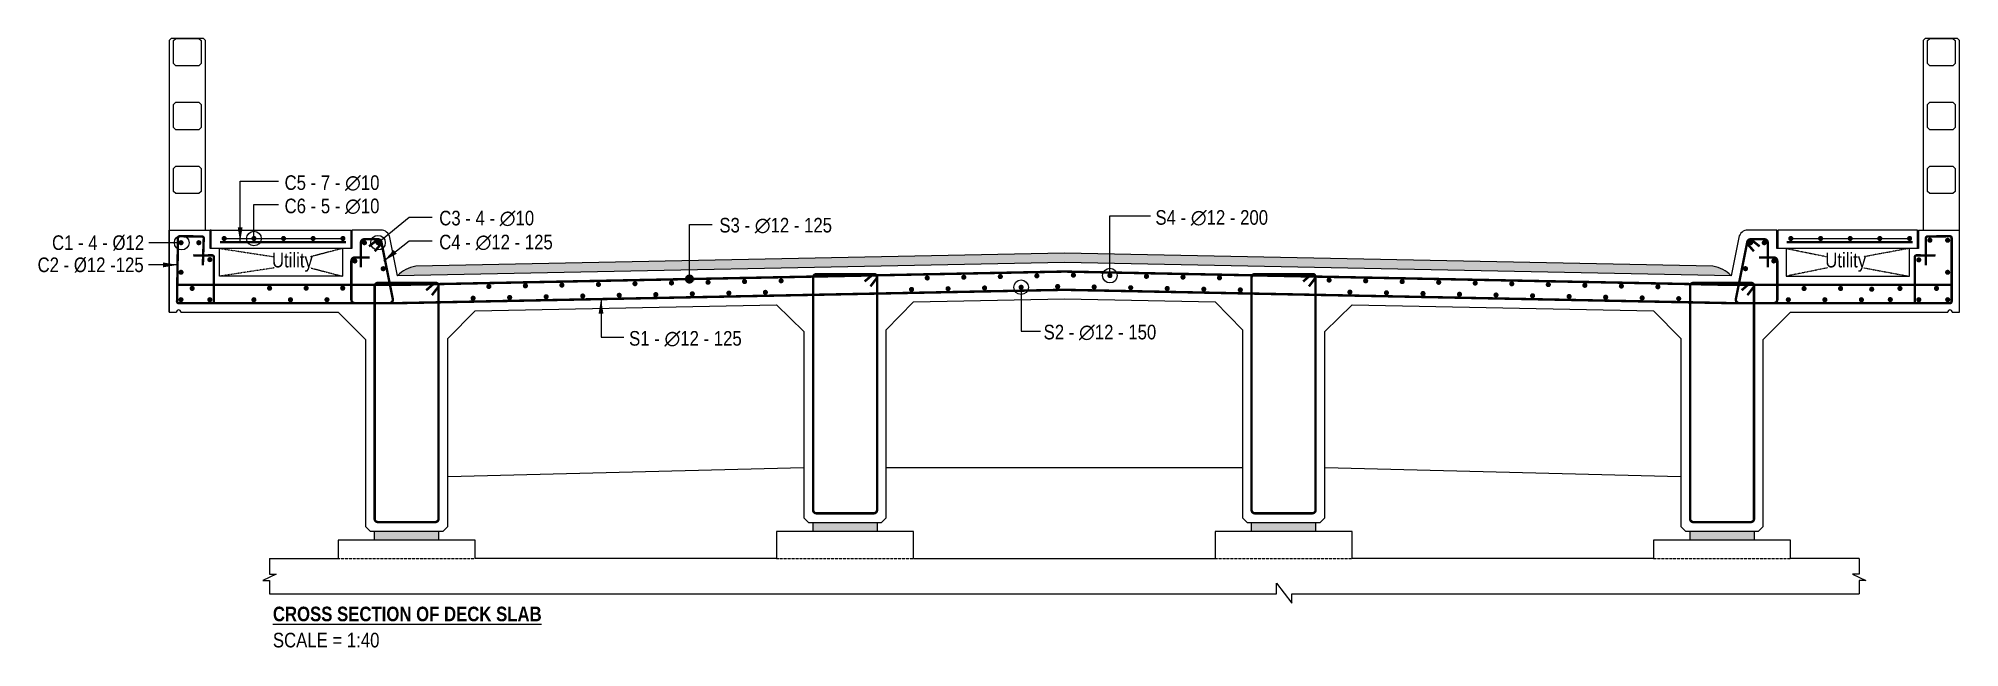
# Model space of a CAD drawing. Header units: millimetres. Extents: x 95937 to 362296, y -118999 to 39765.
# Drawn here: x 95937 to 106453, y 18528 to 21865 of the extents above; entities that cross this region are included whole.
import ezdxf

# ---------------------------------------------------------------- set-up
doc = ezdxf.new("R2010")
doc.units = ezdxf.units.MM
doc.header["$LTSCALE"] = 0.2
doc.linetypes.add('DASHED2', pattern=[0.375, 0.25, -0.125])
doc.linetypes.add('HIDDEN', pattern=[9.525, 6.35, -3.175])
for name, color, linetype in [('Bearing  peat', 241, 'Continuous'), ('Deck', 21, 'Continuous'), ('Deck Slab', 200, 'Continuous'), ('Girder Line', 200, 'Continuous'), ('Hatching', 35, 'Continuous')]:
    doc.layers.add(name, color=color, linetype=linetype)
for name, color, linetype, lineweight in [('Ber', 12, 'Continuous', 35), ('Ber Dot', 12, 'Continuous', 30), ('Concrete', 4, 'Continuous', 20), ('Dim Arrow', 150, 'Continuous', 9), ('Dim Arrow @ 40', 150, 'Continuous', 9), ('duct', 151, 'Continuous', 13), ('hatch', 35, 'Continuous', 0), ('Railing', 6, 'Continuous', 13), ('Section Marks', 7, 'Continuous', 15), ('Structue', 7, 'Continuous', 25), ('Text_Normal @ 40', 7, 'Continuous', 25), ('Text_Title @ 40', 1, 'Continuous', 20)]:
    doc.layers.add(name, color=color, linetype=linetype, lineweight=lineweight)
doc.layers.add('Defpoints @ 40', color=7, linetype='Continuous', plot=False)
doc.styles.get("Standard").update_dxf_attribs({"font": 'arial.ttf'})
doc.styles.add('SWIS_B_T', font='swisscb.ttf', dxfattribs={"height": 2.5})
doc.styles.add('SWIS_R_N', font='swissc.ttf', dxfattribs={"height": 2})
doc.dimstyles.new('Closed_Arrow', dxfattribs={"dimtxt": 2, "dimasz": 2, "dimexe": 1.25, "dimexo": 0.75, "dimgap": 0.75, "dimtad": 2, "dimdec": 0, "dimzin": 0, "dimdsep": 46, "dimtxsty": 'SWIS_R_N', "dimblk": 'DOT', "dimcen": 0.5, "dimadec": 0, "dimazin": 0, "dimtfac": 1, "dimtdec": 0, "dimtofl": 0, "dimtmove": 0, "dimatfit": 3, "dimfxl": 1.25, "dimfxlon": 1, "dimtolj": 1, "dimtzin": 0, "dimarcsym": 0})
doc.dimstyles.new('Dot_Blanck', dxfattribs={"dimtxt": 2, "dimasz": 2, "dimexe": 1.25, "dimexo": 0.75, "dimgap": 0.75, "dimtad": 2, "dimdec": 0, "dimzin": 0, "dimdsep": 46, "dimtxsty": 'SWIS_R_N', "dimblk": 'DOT', "dimcen": 0.5, "dimadec": 0, "dimazin": 0, "dimtfac": 1, "dimtdec": 0, "dimtofl": 0, "dimtmove": 0, "dimatfit": 3, "dimldrblk": 'DOTBLANK', "dimfxl": 1.25, "dimfxlon": 1, "dimtolj": 1, "dimtzin": 0, "dimarcsym": 0})
doc.dimstyles.new('ISO-25', dxfattribs={"dimtxt": 75, "dimasz": 45, "dimexe": 125, "dimexo": 75.625, "dimgap": 60, "dimtad": 1, "dimdec": 0, "dimtxsty": 'Standard', "dimblk": 'DOT', "dimcen": 52.5, "dimclrd": 256, "dimclre": 256, "dimclrt": 256, "dimadec": 0, "dimazin": 0, "dimtfac": 1, "dimtdec": 0, "dimtix": 1, "dimtmove": 0, "dimatfit": 3, "dimldrblk": 'DOT', "dimfxl": 1, "dimlwd": -1, "dimarcsym": 0})

msp = doc.modelspace()

# ---------------------------------------------------------------- texts
at = {"layer": 'Defpoints @ 40', "style": 'SWIS_R_N'}
msp.add_text('SCALE = 1:40', height=80, dxfattribs=at).set_placement((97220.7, 18529.5))
at = {"layer": 'Text_Normal @ 40', "ltscale": 20, "insert": (97284.7, 21115), "char_height": 80, "width": 931.353, "attachment_point": 1, "style": 'SWIS_R_N'}
msp.add_mtext('C5 - 7 - ∅10 ', dxfattribs=at)
at = {"layer": 'Text_Normal @ 40', "ltscale": 20, "char_height": 80, "attachment_point": 1, "style": 'SWIS_R_N'}
for s, insert in [('C6 - 5 - ∅10', (97284.7, 20987.3)), ('S4 - ∅12 - 200', (102051.2, 20924.3)), ('C3 - 4 - ∅10', (98131.2, 20920.9)), ('S3 - ∅12 - 125', (99664.6, 20881.9)), ('\\pi-499.8961;C1 - 4 - Ø12 ', (96511.7, 20786.2)), ('C4 - ∅12 - 125', (98131.2, 20789.6)), ('\\pi-578.90909;C2 - Ø12 -125                  ', (96511.7, 20664.9)), ('S2 - ∅12 - 150', (101439.2, 20296.5)), ('S1 - ∅12 - 125', (99170.4, 20262.1))]:
    msp.add_mtext(s, dxfattribs=dict(at, insert=insert))
at = {"layer": 'Text_Normal @ 40', "char_height": 80, "attachment_point": 5, "style": 'SWIS_R_N'}
for insert in [(97327.6, 20638.5), (105829.4, 20638.5)]:
    msp.add_mtext('Utility', dxfattribs=dict(at, insert=insert))
at = {"layer": 'Text_Title @ 40', "style": 'SWIS_B_T'}
msp.add_text('%%UCROSS SECTION OF DECK SLAB', height=80, dxfattribs=at).set_placement((97220.7, 18672.6))

# ---------------------------------------------------------------- blocks, each defined once
blk = doc.blocks.new('_Dot')
at = {"color": 0, "linetype": 'ByBlock', "lineweight": -2}
blk.add_line((-0.5, 0), (-1, 0), dxfattribs=at)
at = {"color": 0, "linetype": 'ByBlock', "const_width": 0.5}
blk.add_lwpolyline([(-0.25, 0, 1), (0.25, 0, 1)], format="xyb", close=True, dxfattribs=at)
blk = doc.blocks.new('_DotBlank')
at = {"color": 0, "linetype": 'ByBlock', "lineweight": -2}
blk.add_line((-0.5, 0), (-1, 0), dxfattribs=at)
blk.add_circle((0, 0), 0.5, dxfattribs=at)
blk = doc.blocks.new('*U110')
at = {"layer": 'Ber Dot', "ltscale": 20, "const_width": 14}
blk.add_lwpolyline([(-7, 0, 1), (7, 0, 1)], format="xyb", close=True, dxfattribs=at)
blk = doc.blocks.new('*U111')
at = {"layer": 'Railing', "color": 0, "linetype": 'ByBlock', "lineweight": -2, "transparency": 16777216}
for p in [(96954, 20769), (97117, 20769), (97279, 20769), (97441, 20769), (97604, 20769)]:
    blk.add_blockref('*U110', p, dxfattribs=at)
blk = doc.blocks.new('*U112')
at = {"layer": 'Ber Dot', "ltscale": 20, "const_width": 14}
blk.add_lwpolyline([(-7, 0, 1), (7, 0, 1)], format="xyb", close=True, dxfattribs=at)
blk = doc.blocks.new('*U108')
at = {"layer": 'Railing', "color": 0, "linetype": 'ByBlock', "lineweight": -2, "transparency": 16777216}
for p in [(105529, 20769), (105692, 20769), (105854, 20769), (106016, 20769), (106179, 20769)]:
    blk.add_blockref('*U112', p, dxfattribs=at)

# ---------------------------------------------------------------- hatches: boundary and pattern name
at = {"layer": 'hatch'}
h = msp.add_hatch(dxfattribs=at)
h.set_pattern_fill('AR-CONC', color=256, scale=0.5, style=0)
h.set_pattern_definition([(50, (90965.605, 8632.714), (91.09233, -7.96954), [9.525, -104.775]), (355, (90965.6, 8632.71), (-17.6217, 95.5284), [7.62, -83.8203]), (100.45144, (90973.2, 8632.05), (73.47062, 87.55888), [8.095, -89.0451]), (46.1842, (90965.6, 8658.11), (135.5395, -21.02116), [14.2875, -157.1625]), (96.63556, (90976.9, 8656.36), (118.7021, 123.7131), [12.1425, -133.5678]), (351.18415, (90965.6, 8658.11), (118.7021, 123.7131), [11.43, -125.7299]), (21, (90978.305, 8651.764), (75.8072, -51.1326), [9.525, -104.775]), (326, (90978.3, 8651.76), (30.901, 92.094), [7.62, -83.82]), (71.45144, (90984.62, 8647.5), (106.7082, 40.9614), [8.095, -89.04497]), (37.5, (90965.605, 8632.714), (1.5443, 42.27752), [0, -82.804, 0, -85.09, 0, -84.1375]), (7.5, (90965.605, 8632.714), (33.40983, 50.09029), [0, -48.514, 0, -80.899, 0, -32.0675]), (327.5, (90937.284, 8632.714), (67.7953, -2.86437), [0, -31.75, 0, -99.06, 0, -131.445]), (317.5, (90924.584, 8632.714), (74.0646, 12.71325), [0, -41.275, 0, -65.786, 0, -93.345])])
h.paths.add_polyline_path([(101552.6, 20687.9), (98002.6, 20616.9, 0.1580246), (97902.6, 20564.9), (97902.6, 20564.9), (101552.6, 20637.9), (105202.6, 20564.9, 0.1580687), (105102.6, 20616.9)])
at = {"layer": 'Hatching', "linetype": 'Continuous', "ltscale": 0.1}
for points in [[(97777.6, 19165.9), (98127.6, 19165.9), (98127.6, 19115.9), (97777.6, 19115.9)], [(100177.6, 19213.9), (100527.6, 19213.9), (100527.6, 19163.9), (100177.6, 19163.9)], [(102577.6, 19213.9), (102927.6, 19213.9), (102927.6, 19163.9), (102577.6, 19163.9)], [(104977.6, 19165.9), (105327.6, 19165.9), (105327.6, 19115.9), (104977.6, 19115.9)]]:
    msp.add_hatch(color=256, dxfattribs=at).paths.add_polyline_path(points)

# ---------------------------------------------------------------- linework, layer by layer
at = {"layer": 'Bearing  peat', "linetype": 'Continuous'}
for points in [[(97777.6, 19165.9), (98127.6, 19165.9), (98127.6, 19115.9), (97777.6, 19115.9)], [(100177.6, 19213.9), (100527.6, 19213.9), (100527.6, 19163.9), (100177.6, 19163.9)], [(102577.6, 19213.9), (102927.6, 19213.9), (102927.6, 19163.9), (102577.6, 19163.9)], [(104977.6, 19165.9), (105327.6, 19165.9), (105327.6, 19115.9), (104977.6, 19115.9)]]:
    msp.add_lwpolyline(points, close=True, dxfattribs=at)
for points in [[(100727.6, 19015.9), (100727.6, 19163.9), (99977.6, 19163.9), (99977.6, 19015.9)], [(103127.6, 19015.9), (103127.6, 19163.9), (102377.6, 19163.9), (102377.6, 19015.9)], [(98327.6, 19015.9), (98327.6, 19115.9), (97577.6, 19115.9), (97577.6, 19015.9)], [(105527.6, 19015.9), (105527.6, 19115.9), (104777.6, 19115.9), (104777.6, 19015.9)], [(97202.7, 19015.9), (97577.6, 19015.9)]]:
    msp.add_lwpolyline(points, dxfattribs=at)
at = {"layer": 'Ber', "ltscale": 20, "const_width": 13.3}
for points in [[(96837.3, 20622.4), (96842.3, 20770.1, 0.4106464), (96832.4, 20780.1), (96711.2, 20781.3, 0.4177897), (96701.1, 20771.3), (96696.1, 20424.9, 0.4142136), (96706.1, 20414.9), (96897.5, 20414.9), (96897.5, 20666.8, 0.4179112), (96887.4, 20676.8), (96784.4, 20675.4)], [(97750.5, 20664.9), (97669.5, 20664.9, 0.4142136), (97650.2, 20645.6), (97650.2, 20434.2, 0.4142136), (97669.5, 20414.9), (97858, 20414.9, 0.4732848), (97877, 20438), (97814.7, 20749.4, 0.3575108), (97795.8, 20764.9), (97721.9, 20764.9, 0.4142136), (97702.6, 20745.6), (97702.6, 20610.3)], [(105354.6, 20664.9), (105435.7, 20664.9, -0.4142136), (105455, 20645.6), (105455, 20434.2, -0.4142136), (105435.7, 20414.9), (105247.1, 20414.9, -0.4732848), (105228.2, 20438), (105290.5, 20749.4, -0.3575108), (105309.4, 20764.9), (105383.3, 20764.9, -0.4142136), (105402.6, 20745.6), (105402.6, 20610.3)], [(106267.9, 20622.4), (106267.9, 20770.1, -0.4106464), (106277.8, 20780.1), (106398.9, 20781.3, -0.4177897), (106409.1, 20771.3), (106409.1, 20424.9, -0.4142136), (106399.1, 20414.9), (106207.6, 20414.9), (106207.6, 20666.8, -0.4179112), (106217.8, 20676.8), (106320.8, 20675.4)], [(98059.7, 20485.6), (98103.3, 20522.9, -0.8573986), (98124.5, 20502.2), (98091.3, 20458.5)], [(100459.7, 20533.6), (100503.3, 20570.9, -0.8573986), (100524.5, 20550.2), (100491.3, 20506.5)], [(102859.7, 20533.6), (102903.3, 20570.9, -0.8573986), (102924.5, 20550.2), (102891.3, 20506.5)], [(105259.7, 20485.6), (105303.3, 20522.9, -0.8573986), (105324.5, 20502.2), (105291.3, 20458.5)]]:
    msp.add_lwpolyline(points, format="xyb", dxfattribs=at)
for points in [[(96931.7, 20749.2), (97621.1, 20749.2)], [(97747, 20725.8), (97794.7, 20764), (97804.4, 20762.9), (97809.4, 20759.3), (97813.3, 20753.7), (97813.9, 20749.8), (97814, 20744.7), (97814, 20740.3), (97778.3, 20698.7)], [(105358.2, 20725.8), (105310.4, 20764), (105300.8, 20762.9), (105295.8, 20759.3), (105291.9, 20753.7), (105291.2, 20749.8), (105291.1, 20744.7), (105291.1, 20740.3), (105326.9, 20698.7)], [(105506.7, 20749.2), (106196.1, 20749.2)], [(96702.6, 20514.9), (97902.6, 20514.9), (101552.6, 20587.9), (105202.6, 20514.9), (106402.6, 20514.9)], [(96702.6, 20414.9), (97902.6, 20414.9), (101552.6, 20487.9), (105202.6, 20414.9), (106402.6, 20414.9)]]:
    msp.add_lwpolyline(points, dxfattribs=at)
for points in [[(97777.6, 19233.9), (97777.6, 20507.9, -0.4142136), (97795.6, 20525.9), (98109.6, 20525.9, -0.4142136), (98127.6, 20507.9), (98127.6, 19233.9, -0.4142136), (98109.6, 19215.9), (97795.6, 19215.9, -0.4142136)], [(100177.6, 19281.9), (100177.6, 20555.9, -0.4142136), (100195.6, 20573.9), (100509.6, 20573.9, -0.4142136), (100527.6, 20555.9), (100527.6, 19281.9, -0.4142136), (100509.6, 19263.9), (100195.6, 19263.9, -0.4142136)], [(102577.6, 19281.9), (102577.6, 20555.9, -0.4142136), (102595.6, 20573.9), (102909.6, 20573.9, -0.4142136), (102927.6, 20555.9), (102927.6, 19281.9, -0.4142136), (102909.6, 19263.9), (102595.6, 19263.9, -0.4142136)], [(104977.6, 19233.9), (104977.6, 20507.9, -0.4142136), (104995.6, 20525.9), (105309.6, 20525.9, -0.4142136), (105327.6, 20507.9), (105327.6, 19233.9, -0.4142136), (105309.6, 19215.9), (104995.6, 19215.9, -0.4142136)]]:
    msp.add_lwpolyline(points, format="xyb", close=True, dxfattribs=at)
at = {"layer": 'Ber Dot', "ltscale": 20, "const_width": 14}
for points in [[(96710.9, 20745.9, 1), (96724.9, 20746, 1)], [(96822.2, 20745.9, -1), (96808.2, 20746, -1)], [(97714.7, 20745.9, 1), (97728.7, 20746, 1)], [(97803, 20745.9, -1), (97789, 20746, -1)], [(105302.2, 20745.9, 1), (105316.2, 20746, 1)], [(105390.5, 20745.9, -1), (105376.5, 20746, -1)], [(106283, 20759.3, 1), (106297, 20759.3, 1)], [(106394.2, 20759.3, -1), (106380.2, 20759.3, -1)], [(96882.7, 20653.2, -1), (96868.7, 20653.3, -1)], [(97662.3, 20645.9, 1), (97676.3, 20645.9, 1)], [(97831.5, 20603.6, -1), (97817.5, 20603.6, -1)], [(105273.7, 20603.6, 1), (105287.7, 20603.6, 1)], [(105442.8, 20645.9, -1), (105428.8, 20645.9, -1)], [(106222.2, 20651.8, 1), (106236.2, 20651.9, 1)], [(96710.9, 20584, 1), (96724.9, 20584, 1)], [(96785.8, 20495.7, -1), (96771.8, 20495.7, -1)], [(97195.8, 20496.6, 1), (97209.8, 20496.7, 1)], [(97395.8, 20496.9, 1), (97409.8, 20496.9, 1)], [(97595.8, 20497.2, 1), (97609.8, 20497.2, 1)], [(98395.7, 20505.7, 1), (98409.7, 20506, 1)], [(98595.7, 20509.6, 1), (98609.7, 20509.9, 1)], [(98795.7, 20513.5, 1), (98809.7, 20513.8, 1)], [(98995.6, 20517.4, 1), (99009.6, 20517.7, 1)], [(99195.6, 20521.3, 1), (99209.6, 20521.6, 1)], [(99395.5, 20525.2, 1), (99409.5, 20525.5, 1)], [(99595.5, 20529.1, 1), (99609.5, 20529.4, 1)], [(99795.5, 20533.1, 1), (99809.5, 20533.3, 1)], [(99995.4, 20537, 1), (100009.4, 20537.2, 1)], [(100795.3, 20552.6, 1), (100809.3, 20552.9, 1)], [(100909.2, 20493.8, 1), (100923.2, 20494.1, 1)], [(100995.2, 20556.5, 1), (101009.2, 20556.8, 1)], [(101109.1, 20497.8, 1), (101123.1, 20498.1, 1)], [(101195.2, 20560.4, 1), (101209.2, 20560.7, 1)], [(101309.1, 20501.8, 1), (101323.1, 20502.1, 1)], [(101395.2, 20564.3, 1), (101409.2, 20564.6, 1)], [(101509, 20505.8, 1), (101523, 20506.1, 1)], [(101595.1, 20568.3, 1), (101609.1, 20568.5, 1)], [(101709, 20503.5, 1), (101723, 20503.3, 1)], [(101795.1, 20565.9, 1), (101809.1, 20565.6, 1)], [(101908.9, 20499.5, 1), (101922.9, 20499.3, 1)], [(101995, 20561.8, 1), (102009, 20561.5, 1)], [(102108.9, 20495.5, 1), (102122.9, 20495.3, 1)], [(102195, 20557.7, 1), (102209, 20557.4, 1)], [(102308.9, 20491.6, 1), (102322.9, 20491.3, 1)], [(102394.9, 20553.6, 1), (102408.9, 20553.3, 1)], [(102994.8, 20541.3, 1), (103008.8, 20541, 1)], [(103194.8, 20537.2, 1), (103208.8, 20536.9, 1)], [(103394.7, 20533.1, 1), (103408.7, 20532.8, 1)], [(103594.7, 20529, 1), (103608.7, 20528.8, 1)], [(103794.6, 20524.9, 1), (103808.6, 20524.7, 1)], [(103994.6, 20520.9, 1), (104008.6, 20520.6, 1)], [(104194.6, 20516.8, 1), (104208.6, 20516.5, 1)], [(104394.5, 20512.7, 1), (104408.5, 20512.4, 1)], [(104594.5, 20508.6, 1), (104608.5, 20508.3, 1)], [(104794.4, 20504.5, 1), (104808.4, 20504.2, 1)], [(105594.3, 20494.8, 1), (105608.3, 20494.8, 1)], [(105794.3, 20495.1, 1), (105808.3, 20495.1, 1)], [(105964.6, 20491.2, 1), (105978.6, 20491.2, 1)], [(106119.3, 20495.4, 1), (106133.3, 20495.4, 1)], [(106319.3, 20495.7, 1), (106333.3, 20495.7, 1)], [(106394.2, 20584, -1), (106380.2, 20584, -1)], [(96724.6, 20433.7, -1), (96710.6, 20433.7, -1)], [(96882.6, 20433.7, -1), (96868.6, 20433.7, -1)], [(97109.8, 20433.7, 1), (97123.8, 20433.7, 1)], [(97309.8, 20433.7, 1), (97323.8, 20433.7, 1)], [(97509.8, 20433.7, 1), (97523.8, 20433.7, 1)], [(98309.7, 20441.9, 1), (98323.7, 20442.1, 1)], [(98509.6, 20445.9, 1), (98523.6, 20446.1, 1)], [(98709.6, 20449.9, 1), (98723.6, 20450.1, 1)], [(98909.6, 20453.8, 1), (98923.6, 20454.1, 1)], [(99109.5, 20457.8, 1), (99123.5, 20458.1, 1)], [(99309.5, 20461.8, 1), (99323.5, 20462.1, 1)], [(99509.4, 20465.8, 1), (99523.4, 20466.1, 1)], [(99709.4, 20469.8, 1), (99723.4, 20470.1, 1)], [(99909.4, 20473.8, 1), (99923.4, 20474.1, 1)], [(100709.2, 20489.8, 1), (100723.2, 20490.1, 1)], [(102508.8, 20487.6, 1), (102522.8, 20487.3, 1)], [(103108.7, 20475.6, 1), (103122.7, 20475.3, 1)], [(103308.7, 20471.6, 1), (103322.7, 20471.3, 1)], [(103508.6, 20467.6, 1), (103522.6, 20467.3, 1)], [(103708.6, 20463.6, 1), (103722.6, 20463.3, 1)], [(103908.5, 20459.6, 1), (103922.5, 20459.3, 1)], [(104108.5, 20455.6, 1), (104122.5, 20455.3, 1)], [(104308.5, 20451.6, 1), (104322.5, 20451.3, 1)], [(104508.4, 20447.6, 1), (104522.4, 20447.3, 1)], [(104708.4, 20443.6, 1), (104722.4, 20443.3, 1)], [(104908.3, 20439.6, 1), (104922.3, 20439.3, 1)], [(105508.3, 20433.7, 1), (105522.3, 20433.7, 1)], [(105708.3, 20433.7, 1), (105722.3, 20433.7, 1)], [(105908.3, 20433.7, 1), (105922.3, 20433.7, 1)], [(106066.4, 20434.5, 1), (106080.4, 20434.5, 1)], [(106222.6, 20433.7, 1), (106236.6, 20433.7, 1)], [(106380.6, 20433.7, 1), (106394.6, 20433.7, 1)]]:
    msp.add_lwpolyline(points, format="xyb", close=True, dxfattribs=at)
at = {"layer": 'Concrete', "linetype": 'Continuous'}
for points in [[(97202.7, 19015.9), (97577.6, 19015.9)], [(99977.6, 19015.9), (98327.6, 19015.9)], [(100727.6, 19015.9), (102377.6, 19015.9)], [(104777.6, 19015.9), (103127.6, 19015.9)], [(105902.4, 19015.9), (105527.6, 19015.9)]]:
    msp.add_lwpolyline(points, dxfattribs=at)
at = {"layer": 'Deck', "ltscale": 20}
for p, q in [((96652.6, 20814.9), (96657.6, 20814.9)), ((106227.6, 20814.9), (106452.6, 20814.9)), ((106452.6, 20814.9), (106452.6, 20814.9))]:
    msp.add_line(p, q, dxfattribs=at)
at = {"layer": 'Deck Slab'}
for p, q in [((96652.6, 20814.9), (96652.6, 20364.9)), ((96652.6, 20364.9), (96652.6, 20814.9)), ((96657.6, 20814.9), (96882.6, 20814.9)), ((96877.6, 20714.9), (96877.6, 20814.9)), ((96877.6, 20814.9), (96877.6, 20714.9)), ((96882.6, 20814.9), (96877.6, 20814.9)), ((97652.6, 20714.9), (96877.6, 20714.9)), ((97811.6, 20814.9), (97652.6, 20814.9)), ((97652.6, 20814.9), (97652.6, 20714.9)), ((97902.6, 20564.9), (97860.6, 20774.7)), ((105244.5, 20774.7), (105202.6, 20564.9)), ((105452.6, 20814.9), (105293.6, 20814.9)), ((105452.6, 20714.9), (105452.6, 20814.9)), ((106227.6, 20714.9), (105452.6, 20714.9)), ((106227.6, 20814.9), (106227.6, 20714.9)), ((106227.6, 20814.9), (106227.6, 20814.9)), ((106452.6, 20364.9), (106452.6, 20814.9)), ((101552.6, 20637.9), (97902.6, 20564.9)), ((105202.6, 20564.9), (101552.6, 20637.9)), ((97902.6, 20564.9), (97902.6, 20564.9)), ((98327.5, 20373.4), (99977.6, 20406.4)), ((99977.6, 20406.4), (100127.6, 20259.4)), ((100577.6, 20268.4), (100727.5, 20421.4)), ((100727.5, 20421.4), (101552.6, 20437.9)), ((101552.6, 20437.9), (102377.6, 20421.4)), ((102377.6, 20421.4), (102527.6, 20268.4)), ((102977.6, 20259.4), (103127.5, 20406.4)), ((103127.5, 20406.4), (104777.6, 20373.4)), ((96652.6, 20364.9), (96692.5, 20364.9)), ((96717.5, 20364.9), (97577.6, 20364.9)), ((97577.6, 20364.9), (97727.6, 20214.9)), ((98177.6, 20220.4), (98327.5, 20373.4)), ((104777.6, 20373.4), (104927.6, 20220.4)), ((105377.6, 20214.9), (105527.6, 20364.9)), ((105527.6, 20364.9), (106387.6, 20364.9)), ((106412.6, 20364.9), (106452.6, 20364.9)), ((97727.6, 20214.9), (97727.6, 19190.9)), ((98177.6, 19190.9), (98177.6, 20220.4)), ((100127.6, 20259.4), (100127.6, 19238.9)), ((100577.6, 19238.9), (100577.6, 20268.4)), ((102527.6, 20268.4), (102527.6, 19238.9)), ((102977.6, 19238.9), (102977.6, 20259.4)), ((104927.6, 20220.4), (104927.6, 19190.9)), ((105377.6, 19190.9), (105377.6, 20214.9)), ((97727.6, 19190.9), (97752.6, 19165.9)), ((97752.6, 19165.9), (98152.6, 19165.9)), ((98152.6, 19165.9), (98177.6, 19190.9)), ((100127.6, 19238.9), (100152.6, 19213.9)), ((100152.6, 19213.9), (100552.6, 19213.9)), ((100552.6, 19213.9), (100577.6, 19238.9)), ((102527.6, 19238.9), (102552.6, 19213.9)), ((102552.6, 19213.9), (102952.6, 19213.9)), ((102952.6, 19213.9), (102977.6, 19238.9)), ((104927.6, 19190.9), (104952.6, 19165.9)), ((104952.6, 19165.9), (105352.6, 19165.9)), ((105352.6, 19165.9), (105377.6, 19190.9))]:
    msp.add_line(p, q, dxfattribs=at)
for points in [[(96882.6, 20714.9), (96882.6, 20814.9), (97647.6, 20814.9), (97647.6, 20714.9)], [(106222.6, 20714.9), (106222.6, 20814.9), (105457.6, 20814.9), (105457.6, 20714.9)]]:
    msp.add_lwpolyline(points, dxfattribs=at)
msp.add_lwpolyline([(105202.6, 20564.9, 0.1580687), (105102.6, 20616.9), (105102.6, 20616.9), (101552.6, 20687.9), (98002.6, 20616.9), (98002.6, 20616.9), (98002.6, 20616.9, 0.1580664), (97902.6, 20564.9)], format="xyb", dxfattribs=at)
for centre, radius, start, end in [((97811.6, 20764.9), 50, 11.30993, 90), ((105293.6, 20764.9), 50, 90, 168.69007), ((96705, 20364.9), 12.5, 0, 180), ((106400.1, 20364.9), 12.5, 0, 180)]:
    msp.add_arc(centre, radius, start, end, dxfattribs=at)
at = {"layer": 'Defpoints', "ltscale": 20}
for p, q in [((96954.4, 20768.8), (97603.8, 20768.8)), ((105529.4, 20768.8), (106178.8, 20768.8))]:
    msp.add_line(p, q, dxfattribs=at)
at = {"layer": 'duct', "linetype": 'DASHED2', "ltscale": 0.2}
for p, q in [((96927.6, 20714.9), (97228, 20668.9)), ((97602.6, 20714.9), (97427.2, 20668.9)), ((105502.6, 20714.9), (105729.8, 20668.9)), ((106177.6, 20714.9), (105929, 20668.9)), ((97228, 20608.1), (96927.6, 20562.1)), ((97427.2, 20608.1), (97602.6, 20562.1)), ((105729.8, 20608.1), (105502.6, 20562.1)), ((105929, 20608.1), (106177.6, 20562.1))]:
    msp.add_line(p, q, dxfattribs=at)
at = {"layer": 'duct'}
for points in [[(97602.6, 20714.9), (97602.6, 20562.1), (96927.6, 20562.1), (96927.6, 20714.9)], [(105502.6, 20714.9), (105502.6, 20562.1), (106177.6, 20562.1), (106177.6, 20714.9)]]:
    msp.add_lwpolyline(points, dxfattribs=at)
at = {"layer": 'Girder Line'}
for points in [[(98177.6, 19465.9), (100127.6, 19513.9)], [(100577.6, 19513.9), (102527.6, 19513.9)], [(102977.6, 19513.9), (104927.6, 19465.9)]]:
    msp.add_lwpolyline(points, dxfattribs=at)
at = {"layer": 'Railing'}
for p, q in [((96664.6, 21864.9), (96652.6, 21852.9)), ((96652.6, 21852.9), (96652.6, 20814.9)), ((96840.6, 21864.9), (96664.6, 21864.9)), ((96677.6, 21852.9), (96689.6, 21864.9)), ((96677.6, 21726.9), (96677.6, 21852.9)), ((96689.6, 21864.9), (96815.6, 21864.9)), ((96815.6, 21864.9), (96827.6, 21852.9)), ((96827.6, 21852.9), (96827.6, 21726.9)), ((96852.6, 21852.9), (96840.6, 21864.9)), ((96852.6, 20814.9), (96852.6, 21852.9)), ((106264.6, 21864.9), (106252.6, 21852.9)), ((106252.6, 21852.9), (106252.6, 20814.9)), ((106440.6, 21864.9), (106264.6, 21864.9)), ((106277.6, 21852.9), (106289.6, 21864.9)), ((106277.6, 21726.9), (106277.6, 21852.9)), ((106289.6, 21864.9), (106415.6, 21864.9)), ((106415.6, 21864.9), (106427.6, 21852.9)), ((106427.6, 21852.9), (106427.6, 21726.9)), ((106452.6, 21852.9), (106440.6, 21864.9)), ((106452.6, 20814.9), (106452.6, 21852.9)), ((96689.6, 21714.9), (96677.6, 21726.9)), ((96815.6, 21714.9), (96689.6, 21714.9)), ((96827.6, 21726.9), (96815.6, 21714.9)), ((106289.6, 21714.9), (106277.6, 21726.9)), ((106415.6, 21714.9), (106289.6, 21714.9)), ((106427.6, 21726.9), (106415.6, 21714.9)), ((96677.6, 21502.9), (96689.6, 21514.9)), ((96677.6, 21376.9), (96677.6, 21502.9)), ((96689.6, 21514.9), (96815.6, 21514.9)), ((96815.6, 21514.9), (96827.6, 21502.9)), ((96827.6, 21502.9), (96827.6, 21376.9)), ((106277.6, 21502.9), (106289.6, 21514.9)), ((106277.6, 21376.9), (106277.6, 21502.9)), ((106289.6, 21514.9), (106415.6, 21514.9)), ((106415.6, 21514.9), (106427.6, 21502.9)), ((106427.6, 21502.9), (106427.6, 21376.9)), ((96689.6, 21364.9), (96677.6, 21376.9)), ((96815.6, 21364.9), (96689.6, 21364.9)), ((96827.6, 21376.9), (96815.6, 21364.9)), ((106289.6, 21364.9), (106277.6, 21376.9)), ((106415.6, 21364.9), (106289.6, 21364.9)), ((106427.6, 21376.9), (106415.6, 21364.9)), ((96677.6, 21152.9), (96689.6, 21164.9)), ((96677.6, 21026.9), (96677.6, 21152.9)), ((96689.6, 21164.9), (96815.6, 21164.9)), ((96815.6, 21164.9), (96827.6, 21152.9)), ((96827.6, 21152.9), (96827.6, 21026.9)), ((106277.6, 21152.9), (106289.6, 21164.9)), ((106277.6, 21026.9), (106277.6, 21152.9)), ((106289.6, 21164.9), (106415.6, 21164.9)), ((106415.6, 21164.9), (106427.6, 21152.9)), ((106427.6, 21152.9), (106427.6, 21026.9)), ((96689.6, 21014.9), (96677.6, 21026.9)), ((96815.6, 21014.9), (96689.6, 21014.9)), ((96827.6, 21026.9), (96815.6, 21014.9)), ((106289.6, 21014.9), (106277.6, 21026.9)), ((106415.6, 21014.9), (106289.6, 21014.9)), ((106427.6, 21026.9), (106415.6, 21014.9))]:
    msp.add_line(p, q, dxfattribs=at)
at = {"layer": 'Section Marks', "linetype": 'Continuous'}
for points in [[(97202.7, 19015.9), (97202.7, 18930.9), (97238.1, 18930.9), (97165.8, 18896.2), (97202.7, 18896.2), (97202.7, 18822.9)], [(105902.4, 19015.9), (105902.4, 18930.9), (105867, 18930.9), (105939.4, 18896.2), (105902.4, 18896.2), (105902.4, 18822.9)], [(97202.7, 18822.9), (102713.9, 18822.9), (102713.9, 18881.2), (102797.7, 18771.8), (102797.7, 18823.3), (105902.4, 18822.9)]]:
    msp.add_lwpolyline(points, dxfattribs=at)
at = {"layer": 'Structue', "linetype": 'HIDDEN', "ltscale": 0.5}
for points in [[(97577.6, 19015.9), (98327.6, 19015.9)], [(99977.6, 19015.9), (100727.6, 19015.9)], [(102377.6, 19015.9), (103127.6, 19015.9)], [(104777.6, 19015.9), (105527.6, 19015.9)]]:
    msp.add_lwpolyline(points, dxfattribs=at)

# ---------------------------------------------------------------- block references
at = {"layer": 'Railing'}
for name in ['*U111', '*U108']:
    msp.add_blockref(name, (0, 0), dxfattribs=at)

msp.set_redraw_order([(e.dxf.handle, doc.entitydb.next_handle()) for e in msp.query("TEXT MTEXT ATTDEF DIMENSION ARC_DIMENSION")])  # texts and dimensions are drawn at this point

# ---------------------------------------------------------------- leaders
at = {"layer": 'Dim Arrow'}
msp.add_leader([(99500.9, 20546.9), (99500.9, 20845.9), (99625.9, 20845.9)], dimstyle='ISO-25', override={"dimasz": 50, "dimgap": 0.625, "dimtad": 0}, dxfattribs=at)
at = {"layer": 'Dim Arrow @ 40'}
for points in [[(97041.6, 20750.2), (97041.4, 21083.2), (97251.4, 21083.2)], [(97827.8, 20646), (97967.3, 20757), (98092.3, 20757)], [(96700.1, 20624.5), (96540, 20624.5)], [(99016.7, 20437.6), (99016.7, 20227.8), (99141.7, 20227.8)]]:
    msp.add_leader(points, dimstyle='Closed_Arrow', override={"dimscale": 40}, dxfattribs=at)
at = {"layer": 'Dim Arrow @ 40', "ltscale": 20}
for points in [[(97117, 20768.8), (97117, 20954.6), (97251.4, 20954.6)], [(97796, 20746), (97967.3, 20886.5), (98092.3, 20886.5)], [(101802.1, 20565.7), (101802.1, 20892.5), (102023.4, 20892.5)], [(96721.6, 20746), (96541, 20745.7)], [(101316.1, 20502), (101316.1, 20261.6), (101423, 20261.6)]]:
    msp.add_leader(points, dimstyle='Dot_Blanck', override={"dimscale": 40, "dimgap": 0.75, "dimtad": 0}, dxfattribs=at)

doc.saveas('drawing.dxf')
